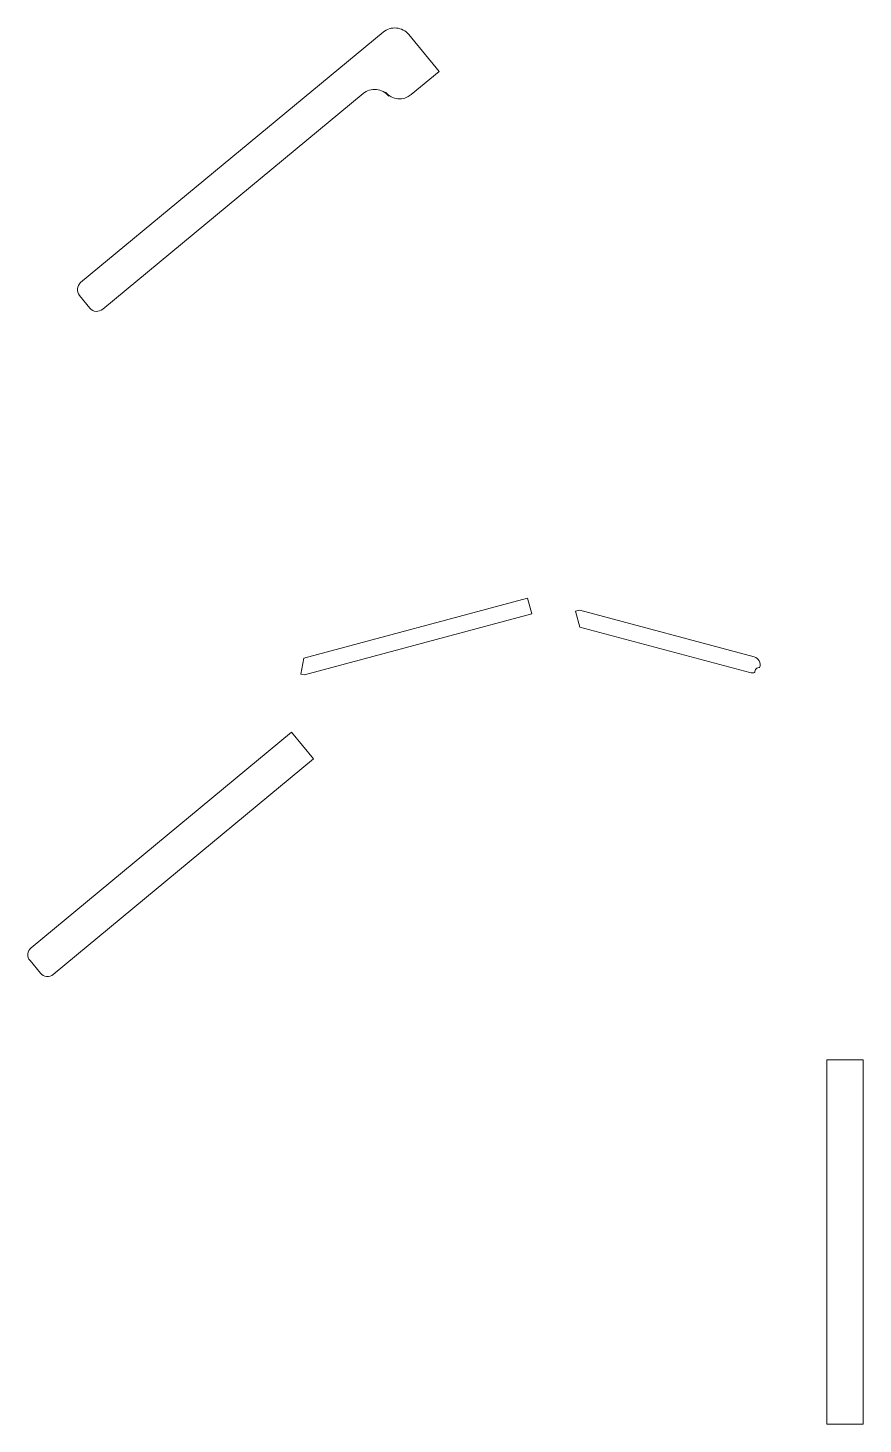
# Model space of a CAD drawing. Header units: millimetres. Extents: x -1695 to 2003, y -862 to 1060.
# Drawn here: x -1695 to -1236, y 259 to 1026 of the extents above; entities that cross this region are included whole.
import ezdxf

# ---------------------------------------------------------------- set-up
doc = ezdxf.new("R2010")
doc.units = ezdxf.units.MM

msp = doc.modelspace()

# ---------------------------------------------------------------- linework, layer by layer
at = {"color": 7, "linetype": 'Continuous', "lineweight": 15}
for p, q in [((-1500.054, 1023.931), (-1666.197, 886.337)), ((-1469.206, 1002.361), (-1485.974, 1022.608)), ((-1484.609, 989.604), (-1469.206, 1002.361)), ((-1654.078, 871.704), (-1511.041, 990.163)), ((-1496.96, 988.84), (-1498.689, 990.927)), ((-1666.859, 879.297), (-1661.118, 872.365)), ((-1543.654, 680.169), (-1420.732, 713.106)), ((-1420.732, 713.106), (-1418.403, 704.413)), ((-1392.004, 706.507), (-1394.333, 705.883)), ((-1394.333, 705.883), (-1392.004, 697.19)), ((-1296.227, 680.844), (-1392.004, 706.507)), ((-1418.403, 704.413), (-1543.222, 670.967)), ((-1392.004, 697.19), (-1298.556, 672.15)), ((-1545.159, 671.296), (-1543.654, 680.169)), ((-1543.222, 670.967), (-1545.159, 671.296)), ((-1550.305, 639.486), (-1693.343, 521.027)), ((-1538.187, 624.853), (-1550.305, 639.486)), ((-1681.224, 506.393), (-1538.187, 624.853)), ((-1694.005, 513.987), (-1688.264, 507.055)), ((-1256.362, 459.447), (-1256.362, 259.447)), ((-1256.362, 459.447), (-1236.362, 459.447)), ((-1236.362, 259.447), (-1236.362, 459.447)), ((-1256.362, 259.447), (-1236.362, 259.447))]:
    msp.add_line(p, q, dxfattribs=at)
for centre, radius, start, end in [((-1493.676, 1016.23), 10, 39.630501, 129.630501), ((-1504.662, 982.461), 10, 39.630501, 129.630501), ((-1490.988, 997.306), 10, 219.630501, 309.630501), ((-1663.008, 882.486), 5, 129.630501, 219.630501), ((-1657.267, 875.555), 5, 219.630501, 309.630501), ((-1297.391, 676.497), 4.5, 339.595478, 75), ((-1293.489, 672.658), 2.292, 82.079656, 188.848668), ((-1297.391, 676.497), 4.5, 255, 291.332846), ((-1690.154, 517.176), 5, 129.630501, 219.630501), ((-1684.414, 510.244), 5, 219.630501, 309.630501)]:
    msp.add_arc(centre, radius, start, end, dxfattribs=at)

doc.saveas('drawing.dxf')
